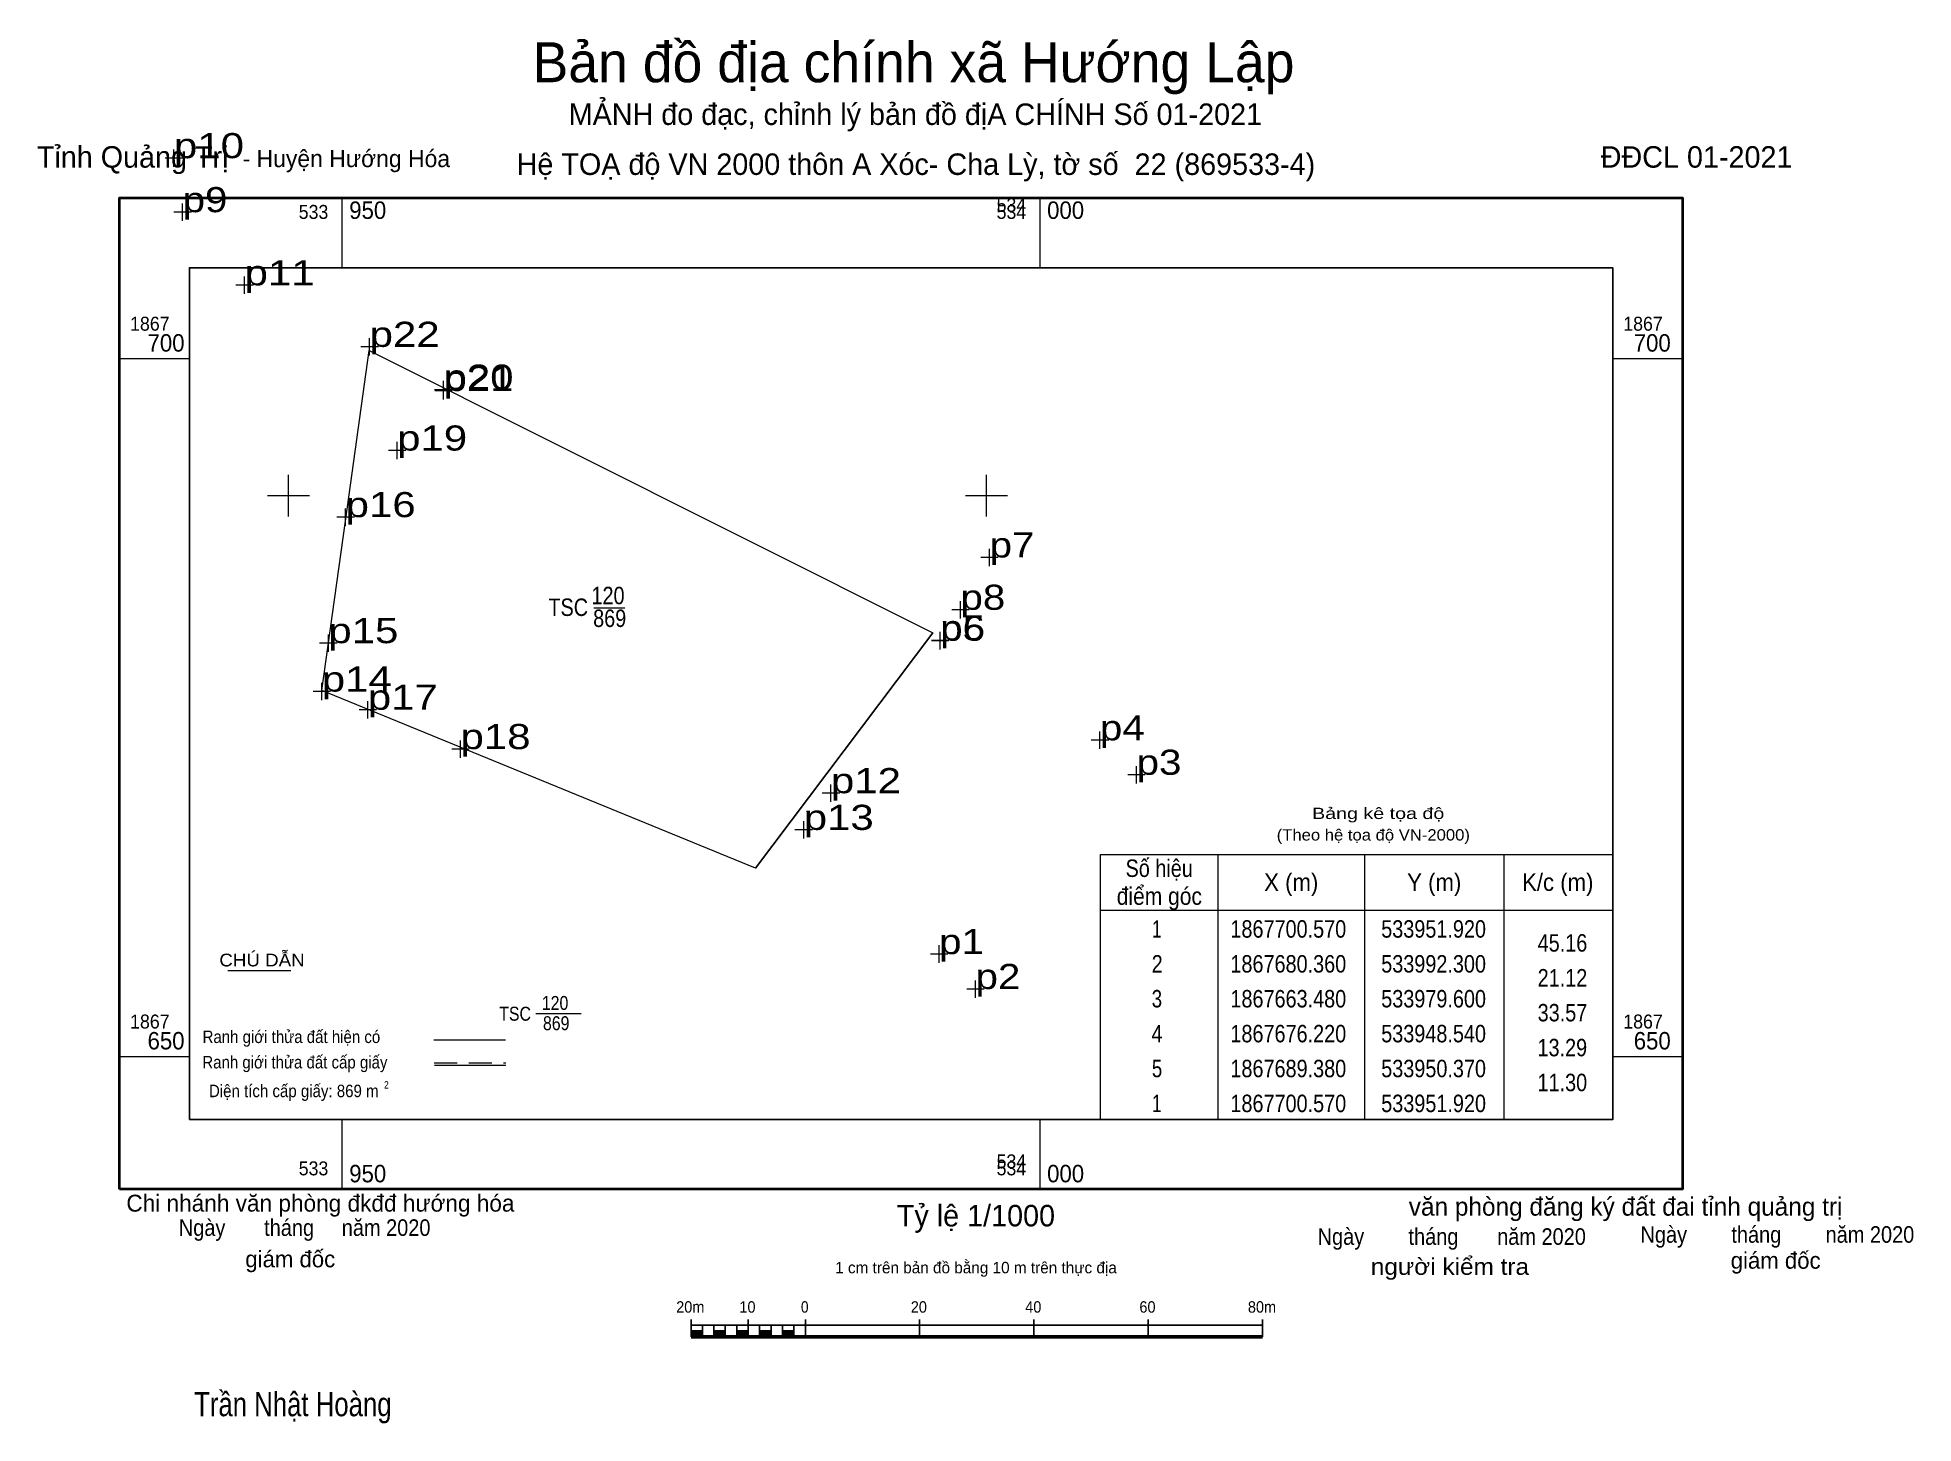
# Model space of a CAD drawing. Header units: metres. Extents: x 533645 to 534348, y 1867593 to 1867799.
# Drawn here: x 533928.2 to 534062.6, y 1867623.7 to 1867723 of the extents above; entities that cross this region are included whole.
import ezdxf
from ezdxf.enums import TextEntityAlignment as Align

# ---------------------------------------------------------------- set-up
doc = ezdxf.new("R2010")
doc.units = ezdxf.units.M
doc.header["$LTSCALE"] = 0.55
doc.linetypes.add('MEDIUM_DASHED', pattern=[4.5, 3, -1.5])
for name, color, linetype, lineweight in [('1', 7, 'Continuous', 13), ('10', 7, 'Continuous', 13), ('13', 7, 'Continuous', 13), ('14', 7, 'Continuous', 13), ('2', 7, 'Continuous', 25), ('60', 7, 'Continuous', 13), ('63', 7, 'Continuous', 13), ('7', 7, 'Continuous', 13)]:
    doc.layers.add(name, color=color, linetype=linetype, lineweight=lineweight)
for name, color, linetype in [('12', 7, 'Continuous'), ('40', 7, 'Continuous'), ('62', 7, 'Continuous')]:
    doc.layers.add(name, color=color, linetype=linetype)

msp = doc.modelspace()

# ---------------------------------------------------------------- texts
at = {"layer": '1', "width": 0.85}
msp.add_text('869', height=1.25, dxfattribs=at).set_placement((533969.16, 1867680.77), align=Align.CENTER)
at = {"layer": '12'}
for s, width, p in [('p10', 1.25, (533937.94, 1867714.36)), ('p9', 1.2, (533938.56, 1867710.49)), ('p11', 1.25, (533943, 1867705.25)), ('p22', 1.25, (533951.96, 1867700.84)), ('p20', 1.25, (533957.25, 1867697.77)), ('p21', 1.25, (533957.25, 1867697.68)), ('p19', 1.25, (533953.93, 1867693.41)), ('p16', 1.25, (533950.24, 1867688.64)), ('p7', 1.2, (533996.38, 1867685.75)), ('p8', 1.2, (533994.29, 1867682)), ('p15', 1.25, (533949, 1867679.61)), ('p5', 1.2, (533992.84, 1867679.81)), ('p6', 1.2, (533992.84, 1867679.78)), ('p14', 1.25, (533948.53, 1867676.14)), ('p17', 1.25, (533951.83, 1867674.84)), ('p4', 1.2, (534004.28, 1867672.65)), ('p18', 1.25, (533958.47, 1867672.02)), ('p3', 1.2, (534006.91, 1867670.18)), ('p12', 1.25, (533985.01, 1867668.86)), ('p13', 1.25, (533983.06, 1867666.23)), ('p1', 1.2, (533992.76, 1867657.33)), ('p2', 1.2, (533995.37, 1867654.83))]:
    msp.add_text(s, height=1.8, dxfattribs=dict(at, width=width)).set_placement(p)
at = {"layer": '13', "width": 0.85}
for s, p in [('120', (533969.04, 1867682.4)), ('TSC', (533966.19, 1867681.56)), ('869', (533969.16, 1867680.77))]:
    msp.add_text(s, height=1.25, dxfattribs=at).set_placement(p, align=Align.CENTER)
for s, p in [('120', (533964.3, 1867653.33)), ('869', (533964.38, 1867651.88))]:
    msp.add_text(s, height=1, dxfattribs=at).set_placement(p)
at = {"layer": '14', "width": 0.85}
msp.add_text('TSC', height=1, dxfattribs=at).set_placement((533963.52, 1867652.56), align=Align.RIGHT)
at = {"layer": '14'}
for s, height, width, p in [('Ranh giới thửa đất hiện có', 0.8937, 0.9, (533946.355, 1867650.96)), ('Ranh giới thửa đất cấp giấy', 0.8937, 0.9, (533946.605, 1867649.14)), ('Diện tích cấp giấy: 869 m ', 0.895, 0.9, (533946.675, 1867647.08)), ('2', 0.528, 0.85, (533953.165, 1867647.7))]:
    msp.add_text(s, height=height, dxfattribs=dict(at, width=width)).set_placement(p, align=Align.CENTER)
at = {"layer": '2'}
for s, height, p in [('Bản đồ địa chính xã Hướng Lập', 2.87, (533990.93, 1867719.8)), ('MẢNH đo đạc, chỉnh lý bản đồ địA CHÍNH Số 01-2021', 1.54, (533991.06, 1867716.74)), ('Hệ TOẠ độ VN 2000 thôn A Xóc- Cha Lỳ, tờ số  22 (869533-4)', 1.54, (533991.1, 1867713.16)), ('Tỷ lệ 1/1000', 1.54, (533995.4, 1867637.82)), ('1 cm trên bản đồ bằng 10 m trên thực địa', 0.82, (533995.405, 1867634.46))]:
    msp.add_text(s, height=height, dxfattribs=at).set_placement(p, align=Align.CENTER)
for s, height, p in [('Tỉnh Quảng Trị ', 1.539, (533928.12, 1867713.68)), ('- Huyện Hướng Hóa', 1.228, (533942.86, 1867713.72))]:
    msp.add_text(s, height=height, dxfattribs=at).set_placement(p)
msp.add_text('ĐĐCL 01-2021', height=1.54, dxfattribs=at).set_placement((534053.9, 1867713.68), align=Align.RIGHT)
for s, height, width, p in [('20m', 0.8188, 0.95, (533974.935, 1867631.64)), ('10', 0.8188, 0.95, (533979.03, 1867631.64)), ('0', 0.819, 0.9, (533983.135, 1867631.64)), ('20', 0.8188, 0.95, (533991.31, 1867631.64)), ('40', 0.8188, 0.95, (533999.51, 1867631.64)), ('60', 0.8188, 0.95, (534007.69, 1867631.64)), ('80m', 0.8188, 0.95, (534015.895, 1867631.64))]:
    msp.add_text(s, height=height, dxfattribs=dict(at, width=width)).set_placement(p, align=Align.CENTER)
at = {"layer": '40'}
for s, height, p in [('Chi nhánh văn phòng đkđđ hướng hóa', 1.211, (533948.435, 1867638.88)), ('văn phòng đăng ký đất đai tỉnh quảng trị ', 1.306, (534042.19, 1867638.59)), ('giám đốc', 1.187, (533946.275, 1867634.89)), ('  giám đốc', 1.187, (534052.255, 1867634.79))]:
    msp.add_text(s, height=height, dxfattribs=at).set_placement(p, align=Align.CENTER)
for s, height, width, p in [('Ngày       tháng     năm 2020', 1.187, 0.9, (533947.305, 1867637.14)), ('Ngày        tháng       năm 2020', 1.187, 0.9, (534029.49, 1867636.5)), ('Ngày        tháng        năm 2020', 1.187, 0.9, (534052.82, 1867636.65)), ('người kiểm tra', 1.187, 1.1, (534029.36, 1867634.35)), ('Trần Nhật Hoàng', 1.724, 0.8, (533946.46, 1867624.22))]:
    msp.add_text(s, height=height, dxfattribs=dict(at, width=width)).set_placement(p, align=Align.CENTER)
at = {"layer": '60', "width": 1.1}
msp.add_text('CHÚ DẪN', height=0.9121, dxfattribs=at).set_placement((533944.25, 1867656.45), align=Align.CENTER)
at = {"layer": '62'}
for s, width, p in [('Bảng kê tọa độ', 1.3, (534024.22, 1867667.01)), ('(Theo hệ tọa độ VN-2000)', 1.1, (534023.87, 1867665.47))]:
    msp.add_text(s, height=0.81, dxfattribs=dict(at, width=width)).set_placement(p, align=Align.CENTER)
at = {"layer": '63'}
for s, height, width, p in [('534', 1, 0.95, (533999, 1867710.51)), ('533', 1, 0.95, (533949, 1867710.01)), ('534', 1, 0.95, (533999, 1867710.01)), ('45.16', 1.25, 0.85, (534039.2, 1867657.51)), ('21.12', 1.25, 0.85, (534039.2, 1867655.01)), ('33.57', 1.25, 0.85, (534039.2, 1867652.51)), ('13.29', 1.25, 0.85, (534039.19, 1867650.01)), ('11.30', 1.25, 0.85, (534039.19, 1867647.51)), ('534', 1, 0.95, (533999, 1867641.98)), ('533', 1, 0.95, (533949, 1867641.48)), ('534', 1, 0.95, (533999, 1867641.48))]:
    msp.add_text(s, height=height, dxfattribs=dict(at, width=width)).set_placement(p, align=Align.RIGHT)
at = {"layer": '63', "width": 0.95}
for s, height, p in [('950', 1.25, (533950.5, 1867710.01)), ('000', 1.25, (534000.5, 1867710.01)), ('1867', 1, (533934.8, 1867702)), ('1867', 1, (534041.78, 1867702)), ('700', 1.25, (533936.05, 1867700.5)), ('700', 1.25, (534042.53, 1867700.5)), ('1867', 1, (533934.8, 1867652)), ('1867', 1, (534041.78, 1867652)), ('650', 1.25, (533936.05, 1867650.5)), ('650', 1.25, (534042.53, 1867650.5)), ('950', 1.25, (533950.5, 1867640.98)), ('000', 1.25, (534000.5, 1867640.98))]:
    msp.add_text(s, height=height, dxfattribs=at).set_placement(p)
at = {"layer": '63'}
for s, width, p in [('Số hiệu', 0.85, (534008.53, 1867662.86)), ('X (m)', 0.95, (534017.99, 1867661.86)), ('Y (m)', 0.95, (534028.235, 1867661.86)), ('K/c (m)', 0.95, (534037.085, 1867661.86)), ('điểm góc', 0.9, (534008.54, 1867660.86)), (' 1', 0.75, (534008.185, 1867658.51)), ('1867700.570', 0.85, (534017.78, 1867658.51)), ('533951.920', 0.85, (534028.19, 1867658.51)), (' 2', 0.85, (534008.19, 1867656.01)), ('1867680.360', 0.85, (534017.78, 1867656.01)), ('533992.300', 0.85, (534028.19, 1867656.01)), (' 3', 0.8, (534008.18, 1867653.51)), ('1867663.480', 0.85, (534017.78, 1867653.51)), ('533979.600', 0.85, (534028.19, 1867653.51)), (' 4', 0.85, (534008.175, 1867651.01)), ('1867676.220', 0.85, (534017.78, 1867651.01)), ('533948.540', 0.85, (534028.19, 1867651.01)), (' 5', 0.8, (534008.19, 1867648.51)), ('1867689.380', 0.85, (534017.78, 1867648.51)), ('533950.370', 0.85, (534028.19, 1867648.51)), (' 1', 0.75, (534008.185, 1867646.01)), ('1867700.570', 0.85, (534017.78, 1867646.01)), ('533951.920', 0.85, (534028.19, 1867646.01))]:
    msp.add_text(s, height=1.25, dxfattribs=dict(at, width=width)).set_placement(p, align=Align.CENTER)

# ---------------------------------------------------------------- hatches: boundary and pattern name
at = {"layer": '2'}
for points in [[(533974.99, 1867629.92), (533975.8, 1867629.92), (533975.8, 1867630.33), (533974.99, 1867630.33)], [(533976.62, 1867629.92), (533977.44, 1867629.92), (533977.44, 1867630.33), (533976.62, 1867630.33)], [(533978.26, 1867629.92), (533979.08, 1867629.92), (533979.08, 1867630.33), (533978.26, 1867630.33)], [(533979.9, 1867629.92), (533980.72, 1867629.92), (533980.72, 1867630.33), (533979.9, 1867630.33)], [(533981.54, 1867629.92), (533982.36, 1867629.92), (533982.36, 1867630.33), (533981.54, 1867630.33)]]:
    msp.add_hatch(color=256, dxfattribs=at).paths.add_polyline_path(points)

# ---------------------------------------------------------------- linework, layer by layer
at = {"layer": '1'}
msp.add_lwpolyline([(533951.92, 1867700.57), (533992.3, 1867680.36), (533979.6, 1867663.48), (533948.54, 1867676.22), (533950.37, 1867689.38)], close=True, dxfattribs=at)
at = {"layer": '10'}
for p, q in [((533951.92, 1867700.57), (533992.3, 1867680.36)), ((533979.6, 1867663.48), (533992.3, 1867680.36)), ((533979.6, 1867663.48), (533948.54, 1867676.22))]:
    msp.add_line(p, q, dxfattribs=at)
msp.add_lwpolyline([(533948.54, 1867676.22), (533950.37, 1867689.38), (533951.92, 1867700.57)], dxfattribs=at)
at = {"layer": '13'}
msp.add_line((533968.03, 1867682.14), (533970.24, 1867682.14), dxfattribs=at)
at = {"layer": '14'}
for p, q in [((533963.88, 1867653.08), (533967.11, 1867653.08)), ((533956.57, 1867651.2), (533961.69, 1867651.2)), ((533956.6, 1867649.38), (533961.71, 1867649.38))]:
    msp.add_line(p, q, dxfattribs=at)
at = {"layer": '14', "linetype": 'MEDIUM_DASHED'}
msp.add_line((533956.59, 1867649.55), (533961.71, 1867649.55), dxfattribs=at)
at = {"layer": '2'}
for p, q in [((533974.99, 1867629.92), (533974.99, 1867631.15)), ((533979.08, 1867629.92), (533979.08, 1867631.15)), ((533983.18, 1867629.92), (533983.18, 1867631.15)), ((533991.36, 1867629.92), (533991.36, 1867631.15)), ((533999.55, 1867629.92), (533999.55, 1867631.15)), ((534007.74, 1867629.92), (534007.74, 1867631.15)), ((534015.93, 1867629.92), (534015.93, 1867631.15)), ((533974.99, 1867630.74), (534015.93, 1867630.74)), ((533975.8, 1867629.92), (533975.8, 1867630.74)), ((533976.62, 1867629.92), (533976.62, 1867630.74)), ((533977.44, 1867629.92), (533977.44, 1867630.74)), ((533978.26, 1867629.92), (533978.26, 1867630.74)), ((533979.9, 1867629.92), (533979.9, 1867630.74)), ((533980.72, 1867629.92), (533980.72, 1867630.74)), ((533981.54, 1867629.92), (533981.54, 1867630.74)), ((533982.36, 1867629.92), (533982.36, 1867630.74))]:
    msp.add_line(p, q, dxfattribs=at)
at = {"layer": '2', "lineweight": 53}
msp.add_line((533974.99, 1867629.92), (534015.93, 1867629.92), dxfattribs=at)
at = {"layer": '2', "lineweight": 13}
for points in [[(533974.99, 1867629.92), (533975.8, 1867629.92), (533975.8, 1867630.33), (533974.99, 1867630.33)], [(533976.62, 1867629.92), (533977.44, 1867629.92), (533977.44, 1867630.33), (533976.62, 1867630.33)], [(533978.26, 1867629.92), (533979.08, 1867629.92), (533979.08, 1867630.33), (533978.26, 1867630.33)], [(533979.9, 1867629.92), (533980.72, 1867629.92), (533980.72, 1867630.33), (533979.9, 1867630.33)], [(533981.54, 1867629.92), (533982.36, 1867629.92), (533982.36, 1867630.33), (533981.54, 1867630.33)]]:
    msp.add_lwpolyline(points, close=True, dxfattribs=at)
at = {"layer": '60'}
msp.add_line((533941.81, 1867656.16), (533946.32, 1867656.16), dxfattribs=at)
at = {"layer": '63'}
for p, q in [((533950, 1867706.51), (533950, 1867711.51)), ((534000, 1867706.51), (534000, 1867711.51)), ((533934.05, 1867700), (533939.05, 1867700)), ((534041.03, 1867700), (534046.03, 1867700)), ((533946.15, 1867688.68), (533946.15, 1867691.68)), ((533996.15, 1867688.68), (533996.15, 1867691.68)), ((533944.65, 1867690.18), (533947.65, 1867690.18)), ((533994.65, 1867690.18), (533997.65, 1867690.18)), ((534012.73, 1867664.48), (534012.73, 1867645.48)), ((534023.23, 1867664.48), (534023.23, 1867645.48)), ((534033.23, 1867664.48), (534033.23, 1867645.48)), ((534004.33, 1867660.48), (534041.03, 1867660.48)), ((533934.05, 1867650), (533939.05, 1867650)), ((534041.03, 1867650), (534046.03, 1867650)), ((533950, 1867640.48), (533950, 1867645.48)), ((534000, 1867640.48), (534000, 1867645.48))]:
    msp.add_line(p, q, dxfattribs=at)
at = {"layer": '63', "lineweight": 40}
msp.add_lwpolyline([(533934.05, 1867640.48), (533934.05, 1867711.51), (534046.03, 1867711.51), (534046.03, 1867640.48)], close=True, dxfattribs=at)
at = {"layer": '63', "lineweight": 25}
msp.add_lwpolyline([(533939.05, 1867645.48), (533939.05, 1867706.51), (534041.03, 1867706.51), (534041.03, 1867645.48)], close=True, dxfattribs=at)
msp.add_lwpolyline([(533939.05, 1867645.48), (533939.05, 1867706.51), (534041.03, 1867706.51), (534041.03, 1867645.48)], close=True, dxfattribs=at)
msp.add_lwpolyline([(533939.05, 1867645.48), (533939.05, 1867706.51), (534041.03, 1867706.51), (534041.03, 1867645.48)], close=True, dxfattribs=at)
msp.add_lwpolyline([(533939.05, 1867645.48), (533939.05, 1867706.51), (534041.03, 1867706.51), (534041.03, 1867645.48)], close=True, dxfattribs=at)
msp.add_lwpolyline([(533939.05, 1867645.48), (533939.05, 1867706.51), (534041.03, 1867706.51), (534041.03, 1867645.48)], close=True, dxfattribs=at)
msp.add_lwpolyline([(533939.05, 1867645.48), (533939.05, 1867706.51), (534041.03, 1867706.51), (534041.03, 1867645.48)], close=True, dxfattribs=at)
msp.add_lwpolyline([(533939.05, 1867645.48), (533939.05, 1867706.51), (534041.03, 1867706.51), (534041.03, 1867645.48)], close=True, dxfattribs=at)
msp.add_lwpolyline([(533939.05, 1867645.48), (533939.05, 1867706.51), (534041.03, 1867706.51), (534041.03, 1867645.48)], close=True, dxfattribs=at)
at = {"layer": '63'}
msp.add_lwpolyline([(534004.33, 1867664.48), (534041.03, 1867664.48), (534041.03, 1867645.48), (534004.33, 1867645.48)], close=True, dxfattribs=at)
at = {"layer": '7'}
for p, q in [((533938.56, 1867714.36), (533937.32, 1867714.36)), ((533937.94, 1867713.74), (533937.94, 1867714.99)), ((533939.19, 1867710.49), (533937.94, 1867710.49)), ((533938.56, 1867709.87), (533938.56, 1867711.11)), ((533943.63, 1867705.25), (533942.38, 1867705.25)), ((533943, 1867704.63), (533943, 1867705.88)), ((533952.59, 1867700.84), (533951.34, 1867700.84)), ((533951.96, 1867700.22), (533951.96, 1867701.47)), ((533957.25, 1867697.15), (533957.25, 1867698.4)), ((533957.25, 1867697.06), (533957.25, 1867698.31)), ((533957.87, 1867697.77), (533956.62, 1867697.77)), ((533957.87, 1867697.68), (533956.63, 1867697.68)), ((533953.93, 1867692.79), (533953.93, 1867694.03)), ((533954.55, 1867693.41), (533953.31, 1867693.41)), ((533950.24, 1867688.01), (533950.24, 1867689.26)), ((533950.87, 1867688.64), (533949.62, 1867688.64)), ((533996.38, 1867685.13), (533996.38, 1867686.38)), ((533997, 1867685.75), (533995.75, 1867685.75)), ((533994.91, 1867682), (533993.67, 1867682)), ((533994.29, 1867681.38), (533994.29, 1867682.63)), ((533949.63, 1867679.61), (533948.38, 1867679.61)), ((533949.01, 1867678.99), (533949.01, 1867680.23)), ((533993.46, 1867679.78), (533992.21, 1867679.78)), ((533993.47, 1867679.81), (533992.22, 1867679.81)), ((533992.84, 1867679.19), (533992.84, 1867680.43)), ((533992.84, 1867679.15), (533992.84, 1867680.4)), ((533948.53, 1867675.52), (533948.53, 1867676.77)), ((533949.16, 1867676.14), (533947.91, 1867676.14)), ((533951.83, 1867674.21), (533951.83, 1867675.46)), ((533952.45, 1867674.84), (533951.2, 1867674.84)), ((533958.47, 1867671.39), (533958.47, 1867672.64)), ((534004.91, 1867672.65), (534003.66, 1867672.65)), ((534004.28, 1867672.03), (534004.28, 1867673.28)), ((533959.09, 1867672.02), (533957.84, 1867672.02)), ((534007.53, 1867670.17), (534006.29, 1867670.17)), ((534006.91, 1867669.55), (534006.91, 1867670.8)), ((533985.64, 1867668.86), (533984.39, 1867668.86)), ((533985.01, 1867668.24), (533985.01, 1867669.48)), ((533983.68, 1867666.23), (533982.43, 1867666.23)), ((533983.06, 1867665.61), (533983.06, 1867666.85)), ((533992.76, 1867656.71), (533992.76, 1867657.96)), ((533993.39, 1867657.33), (533992.14, 1867657.33)), ((533995.37, 1867654.21), (533995.37, 1867655.45)), ((533995.99, 1867654.83), (533994.74, 1867654.83))]:
    msp.add_line(p, q, dxfattribs=at)

msp.set_redraw_order([(e.dxf.handle, doc.entitydb.next_handle()) for e in msp.query("TEXT MTEXT ATTDEF DIMENSION ARC_DIMENSION")])  # texts and dimensions are drawn at this point

doc.saveas('drawing.dxf')
